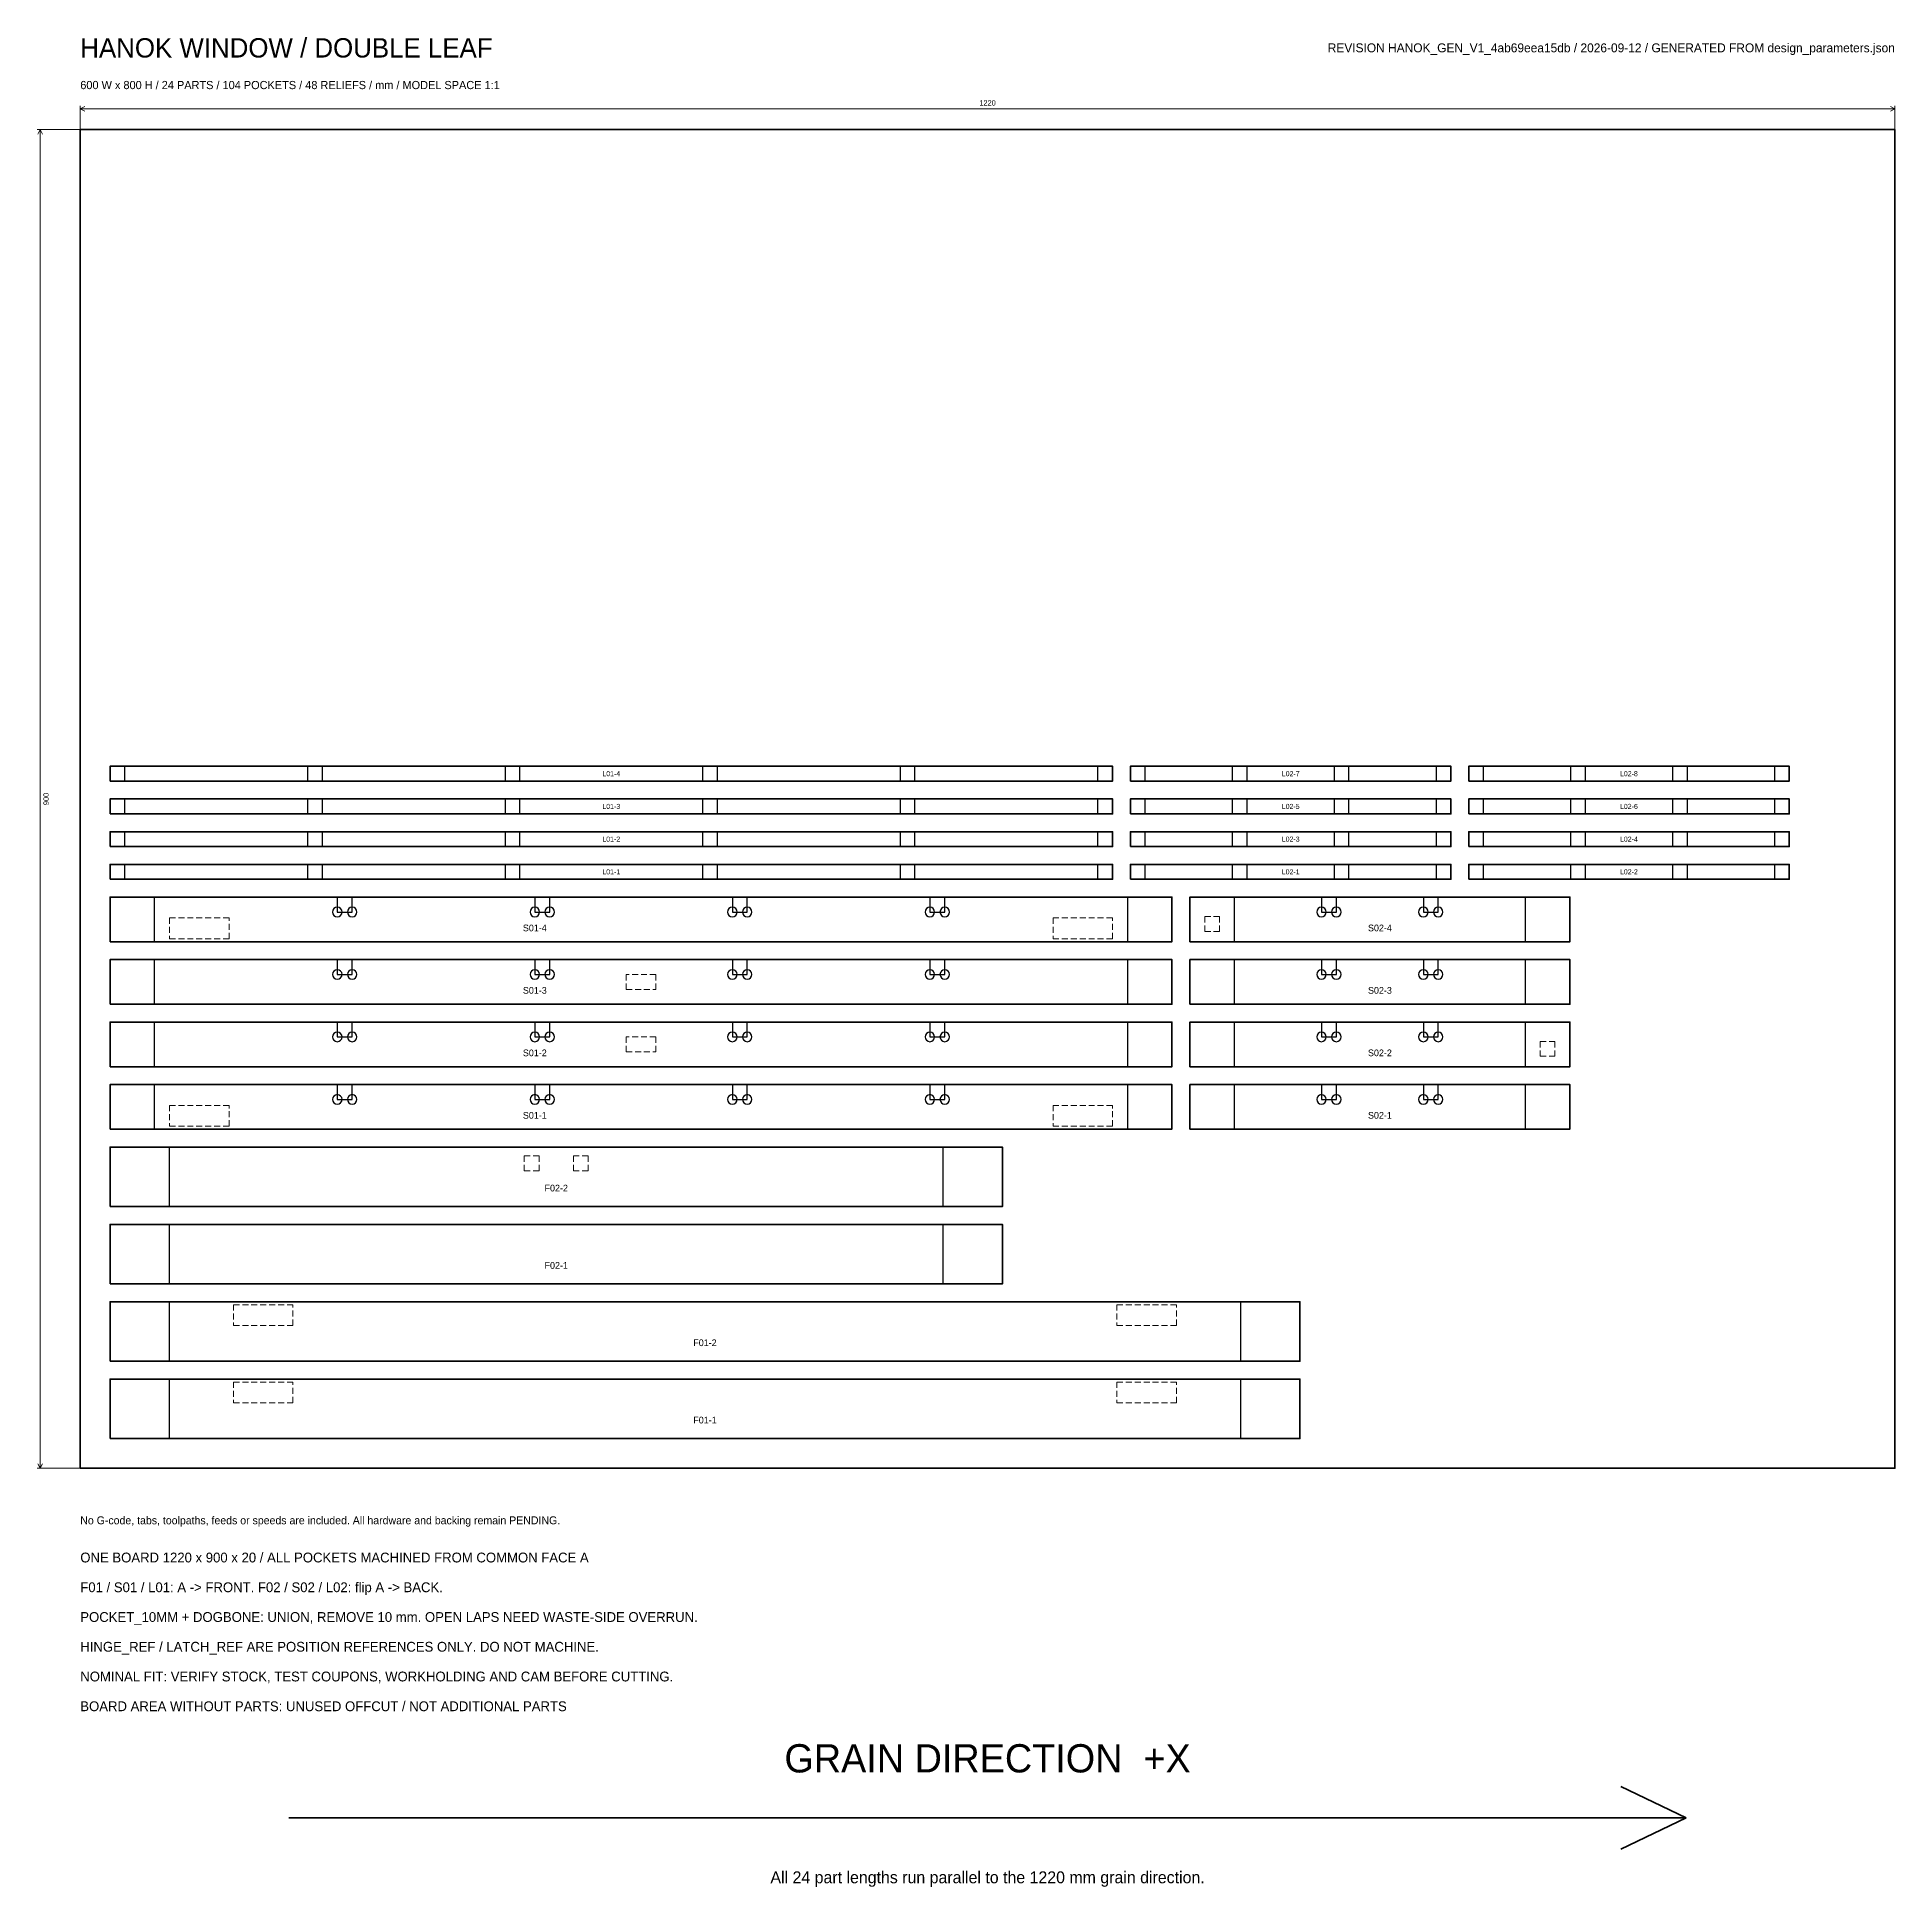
# Model space of a CAD drawing. Header units: millimetres. Extents: x -29 to 2620, y -456 to 990.
# Drawn here: x -29 to 1220, y -281 to 962 of the extents above; entities that cross this region are included whole.
import ezdxf
from ezdxf.enums import TextEntityAlignment as Align

# ---------------------------------------------------------------- set-up
doc = ezdxf.new("R2010")
doc.units = ezdxf.units.MM
doc.linetypes.add('REF_DASH', pattern=[6, 4, -2])
for name, color, linetype, lineweight in [('BOARD_BOUNDARY', 8, 'Continuous', 35), ('CUT_THROUGH', 7, 'Continuous', 35), ('DIMENSIONS', 3, 'Continuous', 18), ('DOGBONE', 6, 'Continuous', 25), ('GRAIN_DIRECTION', 3, 'Continuous', 35), ('HINGE_REF', 4, 'REF_DASH', 18), ('LATCH_REF', 4, 'REF_DASH', 18), ('NOTES', 7, 'Continuous', 18), ('PART_ID', 7, 'Continuous', 18), ('POCKET_10MM', 30, 'Continuous', 25)]:
    doc.layers.add(name, color=color, linetype=linetype, lineweight=lineweight)

msp = doc.modelspace()

# ---------------------------------------------------------------- texts
at = {"layer": 'DIMENSIONS'}
msp.add_text('1220', height=3.6, dxfattribs=at).set_placement((610, 918), align=Align.MIDDLE_CENTER)
msp.add_text('900', height=3.6, rotation=90, dxfattribs=at).set_placement((-23, 450), align=Align.MIDDLE_CENTER)
at = {"layer": 'GRAIN_DIRECTION'}
msp.add_text('GRAIN DIRECTION  +X', height=19, dxfattribs=at).set_placement((610, -195), align=Align.MIDDLE_CENTER)
at = {"layer": 'NOTES'}
for s, height, p in [('HANOK WINDOW / DOUBLE LEAF', 13, (0, 955)), ('600 W x 800 H / 24 PARTS / 104 POCKETS / 48 RELIEFS / mm / MODEL SPACE 1:1', 5.5, (0, 930)), ('No G-code, tabs, toolpaths, feeds or speeds are included. All hardware and backing remain PENDING.', 5.3, (0, -35)), ('ONE BOARD 1220 x 900 x 20 / ALL POCKETS MACHINED FROM COMMON FACE A', 6.6, (0, -60)), ('F01 / S01 / L01: A -> FRONT. F02 / S02 / L02: flip A -> BACK.', 6.6, (0, -80)), ('POCKET_10MM + DOGBONE: UNION, REMOVE 10 mm. OPEN LAPS NEED WASTE-SIDE OVERRUN.', 6.6, (0, -100)), ('HINGE_REF / LATCH_REF ARE POSITION REFERENCES ONLY. DO NOT MACHINE.', 6.6, (0, -120)), ('NOMINAL FIT: VERIFY STOCK, TEST COUPONS, WORKHOLDING AND CAM BEFORE CUTTING.', 6.6, (0, -140)), ('BOARD AREA WITHOUT PARTS: UNUSED OFFCUT / NOT ADDITIONAL PARTS', 6.6, (0, -160))]:
    msp.add_text(s, height=height, dxfattribs=at).set_placement(p, align=Align.MIDDLE_LEFT)
msp.add_text('REVISION HANOK_GEN_V1_4ab69eea15db / 2026-09-12 / GENERATED FROM design_parameters.json', height=6, dxfattribs=at).set_placement((1220, 955), align=Align.MIDDLE_RIGHT)
msp.add_text('All 24 part lengths run parallel to the 1220 mm grain direction.', height=8, dxfattribs=at).set_placement((610, -275), align=Align.MIDDLE_CENTER)
at = {"layer": 'PART_ID'}
for s, height, p in [('L01-4', 3.4, (357, 467)), ('L02-7', 3.4, (813.8, 467)), ('L02-8', 3.4, (1041.2, 467)), ('L01-3', 3.4, (357, 445)), ('L02-5', 3.4, (813.8, 445)), ('L02-6', 3.4, (1041.2, 445)), ('L01-2', 3.4, (357, 423)), ('L02-3', 3.4, (813.8, 423)), ('L02-4', 3.4, (1041.2, 423)), ('L01-1', 3.4, (357, 401)), ('L02-1', 3.4, (813.8, 401)), ('L02-2', 3.4, (1041.2, 401)), ('S01-4', 4.5, (305.6, 363.3)), ('S02-4', 4.5, (873.8, 363.3)), ('S01-3', 4.5, (305.6, 321.3)), ('S02-3', 4.5, (873.8, 321.3)), ('S01-2', 4.5, (305.6, 279.3)), ('S02-2', 4.5, (873.8, 279.3)), ('S01-1', 4.5, (305.6, 237.3)), ('S02-1', 4.5, (873.8, 237.3)), ('F02-2', 4.5, (320, 188.4)), ('F02-1', 4.5, (320, 136.4)), ('F01-2', 4.5, (420, 84.4)), ('F01-1', 4.5, (420, 32.4))]:
    msp.add_text(s, height=height, dxfattribs=at).set_placement(p, align=Align.MIDDLE_CENTER)

# ---------------------------------------------------------------- linework, layer by layer
at = {"layer": 'BOARD_BOUNDARY'}
msp.add_lwpolyline([(0, 0), (1220, 0), (1220, 900), (0, 900)], close=True, dxfattribs=at)
at = {"layer": 'CUT_THROUGH'}
for points in [[(20, 462), (694, 462), (694, 472), (20, 472)], [(706, 462), (921.5, 462), (921.5, 472), (706, 472)], [(933.5, 462), (1149, 462), (1149, 472), (933.5, 472)], [(20, 440), (694, 440), (694, 450), (20, 450)], [(706, 440), (921.5, 440), (921.5, 450), (706, 450)], [(933.5, 440), (1149, 440), (1149, 450), (933.5, 450)], [(20, 418), (694, 418), (694, 428), (20, 428)], [(706, 418), (921.5, 418), (921.5, 428), (706, 428)], [(933.5, 418), (1149, 418), (1149, 428), (933.5, 428)], [(20, 396), (694, 396), (694, 406), (20, 406)], [(706, 396), (921.5, 396), (921.5, 406), (706, 406)], [(933.5, 396), (1149, 396), (1149, 406), (933.5, 406)], [(20, 354), (734, 354), (734, 384), (20, 384)], [(746, 354), (1001.5, 354), (1001.5, 384), (746, 384)], [(20, 312), (734, 312), (734, 342), (20, 342)], [(746, 312), (1001.5, 312), (1001.5, 342), (746, 342)], [(20, 270), (734, 270), (734, 300), (20, 300)], [(746, 270), (1001.5, 270), (1001.5, 300), (746, 300)], [(20, 228), (734, 228), (734, 258), (20, 258)], [(746, 228), (1001.5, 228), (1001.5, 258), (746, 258)], [(20, 176), (620, 176), (620, 216), (20, 216)], [(20, 124), (620, 124), (620, 164), (20, 164)], [(20, 72), (820, 72), (820, 112), (20, 112)], [(20, 20), (820, 20), (820, 60), (20, 60)]]:
    msp.add_lwpolyline(points, close=True, dxfattribs=at)
at = {"layer": 'DIMENSIONS'}
for p, q in [((0, 900), (0, 916)), ((0, 914), (3, 915.5)), ((0, 914), (1220, 914)), ((0, 914), (3, 912.5)), ((1220, 914), (1217, 915.5)), ((1220, 914), (1217, 912.5)), ((1220, 900), (1220, 916)), ((0, 900), (-29, 900)), ((-27, 900), (-28.5, 897)), ((-27, 0), (-27, 900)), ((-27, 900), (-25.5, 897)), ((0, 0), (-29, 0)), ((-27, 0), (-28.5, 3)), ((-27, 0), (-25.5, 3))]:
    msp.add_line(p, q, dxfattribs=at)
at = {"layer": 'DOGBONE'}
for points in [[(176, 374, 1), (169.6, 374, 1)], [(186, 374, 1), (179.6, 374, 1)], [(308.8, 374, 1), (302.4, 374, 1)], [(318.8, 374, 1), (312.4, 374, 1)], [(441.6, 374, 1), (435.2, 374, 1)], [(451.6, 374, 1), (445.2, 374, 1)], [(574.4, 374, 1), (568, 374, 1)], [(584.4, 374, 1), (578, 374, 1)], [(837.7, 374, 1), (831.3, 374, 1)], [(847.7, 374, 1), (841.3, 374, 1)], [(906.2, 374, 1), (899.8, 374, 1)], [(916.2, 374, 1), (909.8, 374, 1)], [(176, 332, 1), (169.6, 332, 1)], [(186, 332, 1), (179.6, 332, 1)], [(308.8, 332, 1), (302.4, 332, 1)], [(318.8, 332, 1), (312.4, 332, 1)], [(441.6, 332, 1), (435.2, 332, 1)], [(451.6, 332, 1), (445.2, 332, 1)], [(574.4, 332, 1), (568, 332, 1)], [(584.4, 332, 1), (578, 332, 1)], [(837.7, 332, 1), (831.3, 332, 1)], [(847.7, 332, 1), (841.3, 332, 1)], [(906.2, 332, 1), (899.8, 332, 1)], [(916.2, 332, 1), (909.8, 332, 1)], [(176, 290, 1), (169.6, 290, 1)], [(186, 290, 1), (179.6, 290, 1)], [(308.8, 290, 1), (302.4, 290, 1)], [(318.8, 290, 1), (312.4, 290, 1)], [(441.6, 290, 1), (435.2, 290, 1)], [(451.6, 290, 1), (445.2, 290, 1)], [(574.4, 290, 1), (568, 290, 1)], [(584.4, 290, 1), (578, 290, 1)], [(837.7, 290, 1), (831.3, 290, 1)], [(847.7, 290, 1), (841.3, 290, 1)], [(906.2, 290, 1), (899.8, 290, 1)], [(916.2, 290, 1), (909.8, 290, 1)], [(176, 248, 1), (169.6, 248, 1)], [(186, 248, 1), (179.6, 248, 1)], [(308.8, 248, 1), (302.4, 248, 1)], [(318.8, 248, 1), (312.4, 248, 1)], [(441.6, 248, 1), (435.2, 248, 1)], [(451.6, 248, 1), (445.2, 248, 1)], [(574.4, 248, 1), (568, 248, 1)], [(584.4, 248, 1), (578, 248, 1)], [(837.7, 248, 1), (831.3, 248, 1)], [(847.7, 248, 1), (841.3, 248, 1)], [(906.2, 248, 1), (899.8, 248, 1)], [(916.2, 248, 1), (909.8, 248, 1)]]:
    msp.add_lwpolyline(points, format="xyb", close=True, dxfattribs=at)
at = {"layer": 'GRAIN_DIRECTION'}
for p, q in [((1079.7, -235), (1035.7, -214)), ((140.3, -235), (1079.7, -235)), ((1079.7, -235), (1035.7, -256))]:
    msp.add_line(p, q, dxfattribs=at)
at = {"layer": 'HINGE_REF'}
for points in [[(60, 356), (100, 356), (100, 370), (60, 370)], [(654, 356), (694, 356), (694, 370), (654, 370)], [(100, 244), (60, 244), (60, 230), (100, 230)], [(694, 244), (654, 244), (654, 230), (694, 230)], [(103, 96), (143, 96), (143, 110), (103, 110)], [(697, 96), (737, 96), (737, 110), (697, 110)], [(143, 58), (103, 58), (103, 44), (143, 44)], [(737, 58), (697, 58), (697, 44), (737, 44)]]:
    msp.add_lwpolyline(points, close=True, dxfattribs=at)
at = {"layer": 'LATCH_REF'}
for points in [[(766, 371), (766, 361), (756, 361), (756, 371)], [(387, 332), (367, 332), (367, 322), (387, 322)], [(367, 280), (387, 280), (387, 290), (367, 290)], [(991.5, 287), (991.5, 277), (981.5, 277), (981.5, 287)], [(308.5, 210), (308.5, 200), (298.5, 200), (298.5, 210)], [(341.5, 210), (341.5, 200), (331.5, 200), (331.5, 210)]]:
    msp.add_lwpolyline(points, close=True, dxfattribs=at)
at = {"layer": 'POCKET_10MM'}
for points in [[(20, 462), (30, 462), (30, 472), (20, 472)], [(152.8, 462), (162.8, 462), (162.8, 472), (152.8, 472)], [(285.6, 462), (295.6, 462), (295.6, 472), (285.6, 472)], [(418.4, 462), (428.4, 462), (428.4, 472), (418.4, 472)], [(551.2, 462), (561.2, 462), (561.2, 472), (551.2, 472)], [(684, 462), (694, 462), (694, 472), (684, 472)], [(706, 462), (716, 462), (716, 472), (706, 472)], [(774.5, 462), (784.5, 462), (784.5, 472), (774.5, 472)], [(843, 462), (853, 462), (853, 472), (843, 472)], [(911.5, 462), (921.5, 462), (921.5, 472), (911.5, 472)], [(933.5, 462), (943.5, 462), (943.5, 472), (933.5, 472)], [(1002, 462), (1012, 462), (1012, 472), (1002, 472)], [(1070.5, 462), (1080.5, 462), (1080.5, 472), (1070.5, 472)], [(1139, 462), (1149, 462), (1149, 472), (1139, 472)], [(20, 440), (30, 440), (30, 450), (20, 450)], [(152.8, 440), (162.8, 440), (162.8, 450), (152.8, 450)], [(285.6, 440), (295.6, 440), (295.6, 450), (285.6, 450)], [(418.4, 440), (428.4, 440), (428.4, 450), (418.4, 450)], [(551.2, 440), (561.2, 440), (561.2, 450), (551.2, 450)], [(684, 440), (694, 440), (694, 450), (684, 450)], [(706, 440), (716, 440), (716, 450), (706, 450)], [(774.5, 440), (784.5, 440), (784.5, 450), (774.5, 450)], [(843, 440), (853, 440), (853, 450), (843, 450)], [(911.5, 440), (921.5, 440), (921.5, 450), (911.5, 450)], [(933.5, 440), (943.5, 440), (943.5, 450), (933.5, 450)], [(1002, 440), (1012, 440), (1012, 450), (1002, 450)], [(1070.5, 440), (1080.5, 440), (1080.5, 450), (1070.5, 450)], [(1139, 440), (1149, 440), (1149, 450), (1139, 450)], [(20, 418), (30, 418), (30, 428), (20, 428)], [(152.8, 418), (162.8, 418), (162.8, 428), (152.8, 428)], [(285.6, 418), (295.6, 418), (295.6, 428), (285.6, 428)], [(418.4, 418), (428.4, 418), (428.4, 428), (418.4, 428)], [(551.2, 418), (561.2, 418), (561.2, 428), (551.2, 428)], [(684, 418), (694, 418), (694, 428), (684, 428)], [(706, 418), (716, 418), (716, 428), (706, 428)], [(774.5, 418), (784.5, 418), (784.5, 428), (774.5, 428)], [(843, 418), (853, 418), (853, 428), (843, 428)], [(911.5, 418), (921.5, 418), (921.5, 428), (911.5, 428)], [(933.5, 418), (943.5, 418), (943.5, 428), (933.5, 428)], [(1002, 418), (1012, 418), (1012, 428), (1002, 428)], [(1070.5, 418), (1080.5, 418), (1080.5, 428), (1070.5, 428)], [(1139, 418), (1149, 418), (1149, 428), (1139, 428)], [(20, 396), (30, 396), (30, 406), (20, 406)], [(152.8, 396), (162.8, 396), (162.8, 406), (152.8, 406)], [(285.6, 396), (295.6, 396), (295.6, 406), (285.6, 406)], [(418.4, 396), (428.4, 396), (428.4, 406), (418.4, 406)], [(551.2, 396), (561.2, 396), (561.2, 406), (551.2, 406)], [(684, 396), (694, 396), (694, 406), (684, 406)], [(706, 396), (716, 396), (716, 406), (706, 406)], [(774.5, 396), (784.5, 396), (784.5, 406), (774.5, 406)], [(843, 396), (853, 396), (853, 406), (843, 406)], [(911.5, 396), (921.5, 396), (921.5, 406), (911.5, 406)], [(933.5, 396), (943.5, 396), (943.5, 406), (933.5, 406)], [(1002, 396), (1012, 396), (1012, 406), (1002, 406)], [(1070.5, 396), (1080.5, 396), (1080.5, 406), (1070.5, 406)], [(1139, 396), (1149, 396), (1149, 406), (1139, 406)], [(20, 354), (50, 354), (50, 384), (20, 384)], [(172.8, 374), (182.8, 374), (182.8, 384), (172.8, 384)], [(305.6, 374), (315.6, 374), (315.6, 384), (305.6, 384)], [(438.4, 374), (448.4, 374), (448.4, 384), (438.4, 384)], [(571.2, 374), (581.2, 374), (581.2, 384), (571.2, 384)], [(704, 354), (734, 354), (734, 384), (704, 384)], [(746, 354), (776, 354), (776, 384), (746, 384)], [(834.5, 374), (844.5, 374), (844.5, 384), (834.5, 384)], [(903, 374), (913, 374), (913, 384), (903, 384)], [(971.5, 354), (1001.5, 354), (1001.5, 384), (971.5, 384)], [(20, 312), (50, 312), (50, 342), (20, 342)], [(172.8, 332), (182.8, 332), (182.8, 342), (172.8, 342)], [(305.6, 332), (315.6, 332), (315.6, 342), (305.6, 342)], [(438.4, 332), (448.4, 332), (448.4, 342), (438.4, 342)], [(571.2, 332), (581.2, 332), (581.2, 342), (571.2, 342)], [(704, 312), (734, 312), (734, 342), (704, 342)], [(746, 312), (776, 312), (776, 342), (746, 342)], [(834.5, 332), (844.5, 332), (844.5, 342), (834.5, 342)], [(903, 332), (913, 332), (913, 342), (903, 342)], [(971.5, 312), (1001.5, 312), (1001.5, 342), (971.5, 342)], [(20, 270), (50, 270), (50, 300), (20, 300)], [(172.8, 290), (182.8, 290), (182.8, 300), (172.8, 300)], [(305.6, 290), (315.6, 290), (315.6, 300), (305.6, 300)], [(438.4, 290), (448.4, 290), (448.4, 300), (438.4, 300)], [(571.2, 290), (581.2, 290), (581.2, 300), (571.2, 300)], [(704, 270), (734, 270), (734, 300), (704, 300)], [(746, 270), (776, 270), (776, 300), (746, 300)], [(834.5, 290), (844.5, 290), (844.5, 300), (834.5, 300)], [(903, 290), (913, 290), (913, 300), (903, 300)], [(971.5, 270), (1001.5, 270), (1001.5, 300), (971.5, 300)], [(20, 228), (50, 228), (50, 258), (20, 258)], [(172.8, 248), (182.8, 248), (182.8, 258), (172.8, 258)], [(305.6, 248), (315.6, 248), (315.6, 258), (305.6, 258)], [(438.4, 248), (448.4, 248), (448.4, 258), (438.4, 258)], [(571.2, 248), (581.2, 248), (581.2, 258), (571.2, 258)], [(704, 228), (734, 228), (734, 258), (704, 258)], [(746, 228), (776, 228), (776, 258), (746, 258)], [(834.5, 248), (844.5, 248), (844.5, 258), (834.5, 258)], [(903, 248), (913, 248), (913, 258), (903, 258)], [(971.5, 228), (1001.5, 228), (1001.5, 258), (971.5, 258)], [(20, 176), (60, 176), (60, 216), (20, 216)], [(580, 176), (620, 176), (620, 216), (580, 216)], [(20, 124), (60, 124), (60, 164), (20, 164)], [(580, 124), (620, 124), (620, 164), (580, 164)], [(20, 72), (60, 72), (60, 112), (20, 112)], [(780, 72), (820, 72), (820, 112), (780, 112)], [(20, 20), (60, 20), (60, 60), (20, 60)], [(780, 20), (820, 20), (820, 60), (780, 60)]]:
    msp.add_lwpolyline(points, close=True, dxfattribs=at)

msp.set_redraw_order([(e.dxf.handle, doc.entitydb.next_handle()) for e in msp.query("TEXT MTEXT ATTDEF DIMENSION ARC_DIMENSION")])  # texts and dimensions are drawn at this point

doc.saveas('drawing.dxf')
